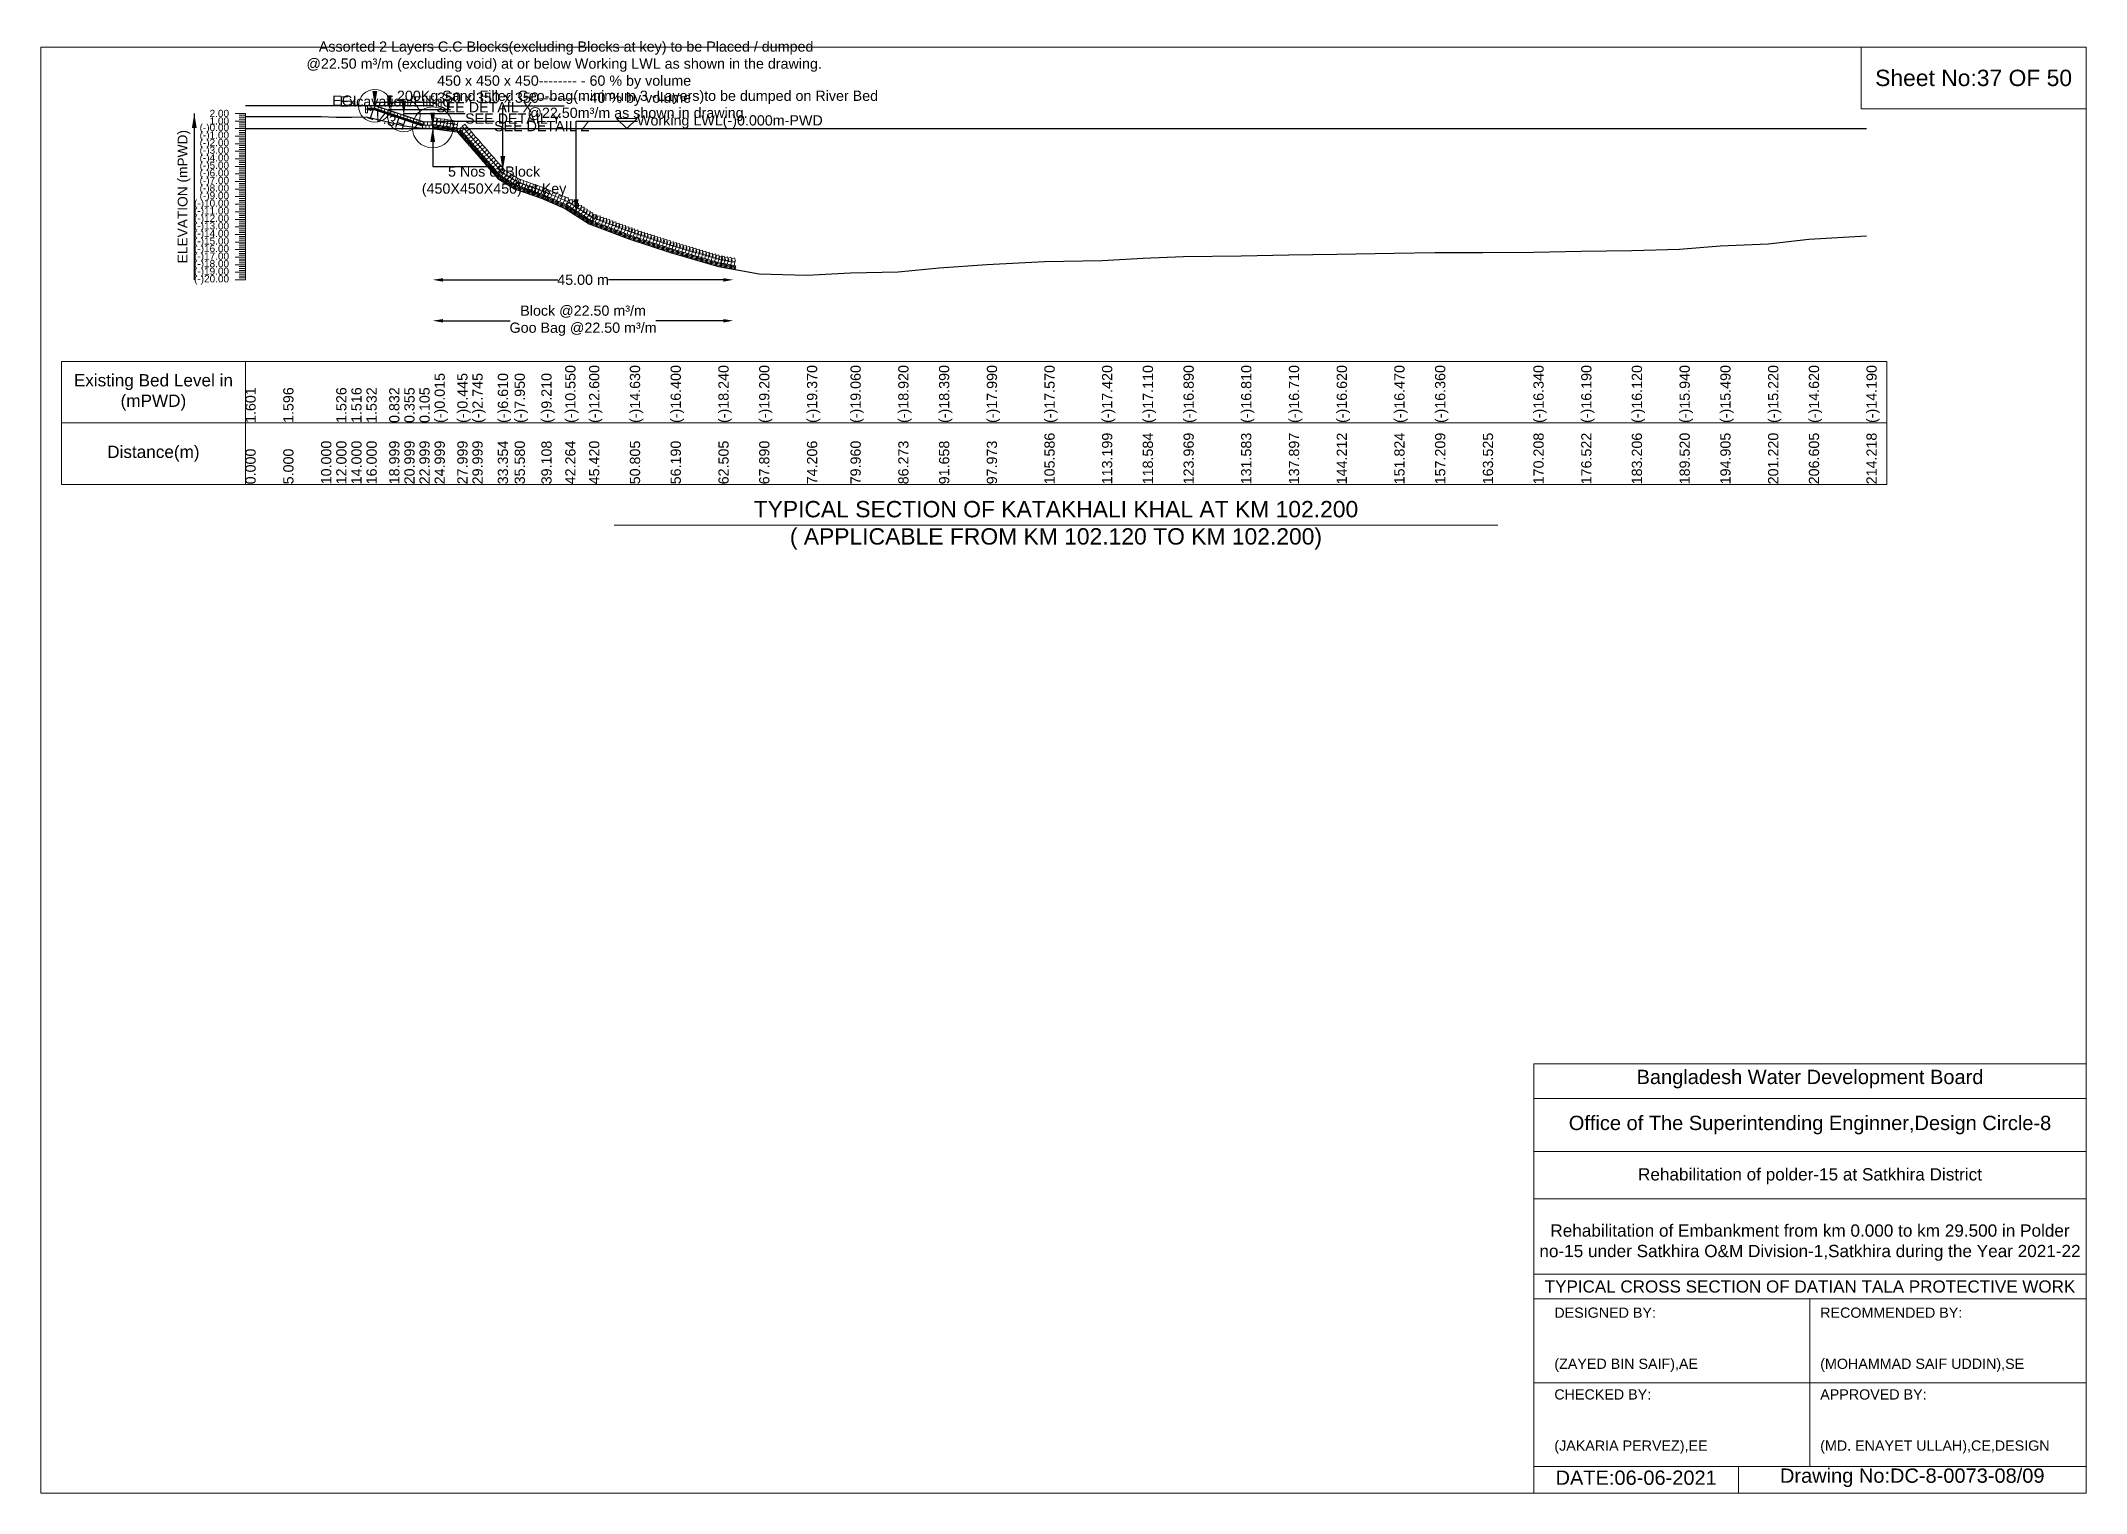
# Model space of a CAD drawing. Header units: inches. Extents: x 89000 to 845000, y -7071 to 31.
# Drawn here: x 640000 to 650000, y -7071 to 31 of the extents above; entities that cross this region are included whole.
import ezdxf

# ---------------------------------------------------------------- set-up
doc = ezdxf.new("R2010")
doc.units = ezdxf.units.IN
doc.header["$LTSCALE"] = 7
doc.header["$MEASUREMENT"] = 0
for name, color, linetype, lineweight in [('Cross section Data Border', 7, 'Continuous', 9), ('Cross Section Labels', 7, 'Continuous', 9), ('Existing_Bed_Level for Xsection', 7, 'Continuous', 25), ('Long Section Labels', 7, 'Continuous', 9)]:
    doc.layers.add(name, color=color, linetype=linetype, lineweight=lineweight)
doc.styles.get("Standard").update_dxf_attribs({"font": 'arial.ttf'})
doc.dimstyles.new('Appron Lebeling Style', dxfattribs={"dimtxt": 50, "dimasz": 50, "dimexe": 0.18, "dimexo": 0.0625, "dimgap": 0.09, "dimtad": 0, "dimtih": 1, "dimtoh": 1, "dimdec": 4, "dimzin": 0, "dimdsep": 46, "dimtxsty": 'Standard', "dimcen": 0.09, "dimse1": 1, "dimse2": 1, "dimadec": 0, "dimazin": 0, "dimtfac": 1, "dimtdec": 4, "dimtofl": 0, "dimtmove": 0, "dimatfit": 3, "dimfxl": 1, "dimtolj": 1, "dimtzin": 0, "dimarcsym": 0})
doc.dimstyles.get("Standard").update_dxf_attribs({"dimtxt": 0.18, "dimasz": 0.18, "dimexe": 0.18, "dimexo": 0.0625, "dimgap": 0.09, "dimtad": 0, "dimtih": 1, "dimtoh": 1, "dimdec": 4, "dimzin": 0, "dimdsep": 46, "dimtxsty": 'Standard', "dimcen": 0.09, "dimadec": 0, "dimazin": 0, "dimtfac": 1, "dimtdec": 4, "dimtofl": 0, "dimtmove": 0, "dimatfit": 3, "dimfxl": 1, "dimtolj": 1, "dimtzin": 0, "dimarcsym": 0})

msp = doc.modelspace()

# ---------------------------------------------------------------- texts
at = {"layer": 'Cross section Data Border', "char_height": 60, "width": 800, "attachment_point": 5}
for s, insert in [('Existing Bed Level in (mPWD)', (640550, -1687.31)), ('Distance(m)', (640550, -1987.31))]:
    msp.add_mtext(s, dxfattribs=dict(at, insert=insert))
at = {"layer": 'Cross Section Labels'}
for s, insert, char_height, attachment_point in [(' Assorted 2 Layers C.C Blocks(excluding Blocks at key) to be Placed / dumped^J@22.50 m³/m (excluding void) at or below Working LWL as shown in the drawing.^J450 x 450 x 450-------- - 60 % by volume^J350 x 350 x 350-------- - 40 % by volume', (642558.33575, -286.31), 50, 8), ('Sheet No:37 OF 50', (649450, -150), 80, 5), ('EGL', (641564.2737, -286.31), 50, 9), ('Excavation/Filling', (642003.43748, -304.81), 50, 9), ('200Kg Sand Filled Geo-bag(minimum 3 -Layers)to be dumped on River Bed^J@22.50m³/m as shown in drawing.', (642917.16199, -360.31), 50, 8), ('SEE DETAIL X', (641932.67498, -267.81), 50, 1), ('SEE DETAIL Y', (642074.19998, -323.31), 50, 1), ('SEE DETAIL Z', (642215.72498, -360.31), 50, 1), ('Working LWL(-)0.000m-PWD', (642914.72498, -397.31), 50, 7), ('5 Nos of Block ^J(450X450X450) at Key', (642215.72498, -582.31), 50, 2), ('TYPICAL SECTION OF KATAKHALI KHAL AT KM 102.200^J( APPLICABLE FROM KM 102.120 TO KM 102.200)', (644963.03685, -2337.31), 80, 5), ('Bangladesh Water Development Board', (648650, -5046), 70, 5), ('Office of The Superintending Enginner,Design Circle-8', (648650, -5271), 70, 5)]:
    msp.add_mtext(s, dxfattribs=dict(at, insert=insert, char_height=char_height, attachment_point=attachment_point))
at = {"layer": 'Cross Section Labels', "insert": (641697.58727, -327.44814), "char_height": 50, "attachment_point": 2, "rotation": 341.565051177}
msp.add_mtext('1V:3H', dxfattribs=at)
at = {"layer": 'Cross Section Labels'}
for s, insert, char_height, width, attachment_point in [('Rehabilitation of polder-15 at Satkhira District', (648650, -5521), 60, 2800, 5), ('Rehabilitation of Embankment from km 0.000 to km 29.500 in Polder no-15 under Satkhira O&M Division-1,Satkhira during the Year 2021-22', (648650, -5846), 60, 2700, 5), ('TYPICAL CROSS SECTION OF DATIAN TALA PROTECTIVE WORK', (648650, -6061), 59.5765532, 2800, 5), ('DESIGNED BY:^J^J^J(ZAYED BIN SAIF),AE', (647400, -6321), 50, 1400, 4), ('RECOMMENDED BY:^J^J^J(MOHAMMAD SAIF UDDIN),SE', (648700, -6321), 50, 1400, 4), ('CHECKED BY:^J^J^J(JAKARIA PERVEZ),EE', (647400, -6721), 50, 1400, 4), ('APPROVED BY:^J^J^J(MD. ENAYET ULLAH),CE,DESIGN', (648700, -6721), 50, 1400, 4), ('DATE:06-06-2021', (647800, -6996), 70, 1400, 5), ('Drawing No:DC-8-0073-08/09', (649150, -6996), 70, 2200, 5)]:
    msp.add_mtext(s, dxfattribs=dict(at, insert=insert, char_height=char_height, width=width, attachment_point=attachment_point))
at = {"layer": 'Long Section Labels', "char_height": 35, "attachment_point": 6}
for s, insert in [('(-)0.00', (640920, -397.31)), ('2.00', (640920, -323.31)), ('1.00', (640920, -360.31)), ('(-)1.00', (640920, -434.31)), ('(-)2.00', (640920, -471.31)), ('(-)3.00', (640920, -508.31)), ('(-)4.00', (640920, -545.31)), ('(-)5.00', (640920, -582.31)), ('(-)6.00', (640920, -619.31)), ('(-)7.00', (640920, -656.31)), ('(-)8.00', (640920, -693.31)), ('(-)10.00', (640920, -767.31)), ('(-)11.00', (640920, -804.31)), ('(-)9.00', (640920, -730.31)), ('(-)12.00', (640920, -841.31)), ('(-)13.00', (640920, -878.31)), ('(-)14.00', (640920, -915.31)), ('(-)15.00', (640920, -952.31)), ('(-)16.00', (640920, -989.31)), ('(-)17.00', (640920, -1026.31)), ('(-)18.00', (640920, -1063.31)), ('(-)19.00', (640920, -1100.31)), ('(-)20.00', (640920, -1137.31))]:
    msp.add_mtext(s, dxfattribs=dict(at, insert=insert))
at = {"layer": 'Long Section Labels', "rotation": 90}
for s, insert, char_height, attachment_point in [('ELEVATION (mPWD)', (640700, -730.31), 48, 5), ('(-)0.015', (641924.97473, -1837.31), 50, 1), ('(-)0.445', (642035.9717, -1837.31), 50, 1), ('(-)2.745', (642109.96967, -1837.31), 50, 1), ('(-)6.610', (642234.09491, -1837.31), 50, 1), ('(-)7.950', (642316.45034, -1837.31), 50, 1), ('(-)9.210', (642447.01045, -1837.31), 50, 1), ('(-)10.550', (642563.75679, -1837.31), 50, 1), ('(-)12.600', (642680.53901, -1837.31), 50, 1), ('(-)14.630', (642879.79007, -1837.31), 50, 1), ('(-)16.400', (643079.04113, -1837.31), 50, 1), ('(-)16.400', (643079.04113, -1837.31), 50, 1), ('(-)18.240', (643312.67987, -1837.31), 50, 1), ('(-)19.200', (643511.92824, -1837.31), 50, 1), ('(-)19.370', (643745.62773, -1837.31), 50, 1), ('(-)19.060', (643958.50479, -1837.31), 50, 1), ('(-)18.920', (644192.10381, -1837.31), 50, 1), ('(-)18.390', (644391.35461, -1837.31), 50, 1), ('(-)17.990', (644625.00679, -1837.31), 50, 1), ('(-)17.570', (644906.67465, -1837.31), 50, 1), ('(-)17.420', (645188.35808, -1837.31), 50, 1), ('(-)17.110', (645387.609, -1837.31), 50, 1), ('(-)16.890', (645586.85994, -1837.31), 50, 1), ('(-)16.810', (645868.55632, -1837.31), 50, 1), ('(-)16.710', (646102.17648, -1837.31), 50, 1), ('(-)16.620', (646335.83067, -1837.31), 50, 1), ('(-)16.470', (646617.49922, -1837.31), 50, 1), ('(-)16.360', (646816.74916, -1837.31), 50, 1), ('(-)16.340', (647297.68011, -1837.31), 50, 1), ('(-)16.190', (647531.32536, -1837.31), 50, 1), ('(-)16.120', (647778.62086, -1837.31), 50, 1), ('(-)15.940', (648012.2502, -1837.31), 50, 1), ('(-)15.490', (648211.50055, -1837.31), 50, 1), ('(-)15.220', (648445.15307, -1837.31), 50, 1), ('(-)14.620', (648644.40224, -1837.31), 50, 1), ('(-)14.190', (648926.0737, -1837.31), 50, 1), ('1.601', (641000, -1837.31), 50, 1), ('1.596', (641184.99495, -1837.31), 50, 1), ('1.596', (641184.99495, -1837.31), 50, 1), ('1.526', (641443.98787, -1837.31), 50, 1), ('1.516', (641517.98585, -1837.31), 50, 1), ('1.532', (641591.98383, -1837.31), 50, 1), ('0.832', (641702.98079, -1837.31), 50, 1), ('0.355', (641776.97877, -1837.31), 50, 1), ('0.105', (641850.97675, -1837.31), 50, 1), ('105.586', (644906.67465, -2137.31), 50, 1), ('113.199', (645188.35808, -2137.31), 50, 1), ('118.584', (645387.609, -2137.31), 50, 1), ('123.969', (645586.85994, -2137.31), 50, 1), ('131.583', (645868.55632, -2137.31), 50, 1), ('137.897', (646102.17648, -2137.31), 50, 1), ('144.212', (646335.83067, -2137.31), 50, 1), ('151.824', (646617.49922, -2137.31), 50, 1), ('157.209', (646816.74916, -2137.31), 50, 1), ('163.525', (647050.41246, -2137.31), 50, 1), ('170.208', (647297.68011, -2137.31), 50, 1), ('176.522', (647531.32536, -2137.31), 50, 1), ('183.206', (647778.62086, -2137.31), 50, 1), ('189.520', (648012.2502, -2137.31), 50, 1), ('194.905', (648211.50055, -2137.31), 50, 1), ('201.220', (648445.15307, -2137.31), 50, 1), ('206.605', (648644.40224, -2137.31), 50, 1), ('214.218', (648926.0737, -2137.31), 50, 1), ('0.000', (641000, -2137.31), 50, 1), ('5.000', (641184.99495, -2137.31), 50, 1), ('10.000', (641369.98989, -2137.31), 50, 1), ('12.000', (641443.98787, -2137.31), 50, 1), ('14.000', (641517.98585, -2137.31), 50, 1), ('16.000', (641591.98383, -2137.31), 50, 1), ('18.999', (641702.98079, -2137.31), 50, 1), ('20.999', (641776.97877, -2137.31), 50, 1), ('22.999', (641850.97675, -2137.31), 50, 1), ('24.999', (641924.97473, -2137.31), 50, 1), ('27.999', (642035.9717, -2137.31), 50, 1), ('29.999', (642109.96967, -2137.31), 50, 1), ('33.354', (642234.09491, -2137.31), 50, 1), ('35.580', (642316.45034, -2137.31), 50, 1), ('39.108', (642447.01045, -2137.31), 50, 1), ('42.264', (642563.75679, -2137.31), 50, 1), ('45.420', (642680.53901, -2137.31), 50, 1), ('50.805', (642879.79007, -2137.31), 50, 1), ('56.190', (643079.04113, -2137.31), 50, 1), ('62.505', (643312.67987, -2137.31), 50, 1), ('67.890', (643511.92824, -2137.31), 50, 1), ('74.206', (643745.62773, -2137.31), 50, 1), ('79.960', (643958.50479, -2137.31), 50, 1), ('86.273', (644192.10381, -2137.31), 50, 1), ('91.658', (644391.35461, -2137.31), 50, 1), ('97.973', (644625.00679, -2137.31), 50, 1)]:
    msp.add_mtext(s, dxfattribs=dict(at, insert=insert, char_height=char_height, attachment_point=attachment_point))

# ---------------------------------------------------------------- blocks, each defined once
blk = doc.blocks.new('*D333')
at = {"layer": 'Cross Section Labels', "color": 0, "lineweight": -2, "transparency": 16777216}
for p, q in [((641966, -1137), (642527, -1137)), ((643336, -1137), (642775, -1137))]:
    blk.add_line(p, q, dxfattribs=at)
at = {"layer": 'Cross Section Labels', "color": 0, "transparency": 16777216}
for points in [[(641966, -1129), (641966, -1146), (641916, -1137)], [(643336, -1129), (643336, -1146), (643386, -1137)]]:
    blk.add_solid(points, dxfattribs=at)
at = {"layer": 'Defpoints', "color": 0, "transparency": 16777216}
for p in [(641916, -397), (643386, -1085), (643386, -1137)]:
    blk.add_point(p, dxfattribs=at)
at = {"layer": 'Cross Section Labels', "color": 0, "transparency": 16777216, "insert": (642651, -1137), "char_height": 50, "attachment_point": 5}
blk.add_mtext('\\A1;45.00 m', dxfattribs=at)
blk = doc.blocks.new('*D334')
at = {"layer": 'Cross Section Labels', "color": 0, "lineweight": -2, "transparency": 16777216}
for p, q in [((641966, -1337), (642295, -1337)), ((643336, -1337), (643007, -1337))]:
    blk.add_line(p, q, dxfattribs=at)
at = {"layer": 'Cross Section Labels', "color": 0, "transparency": 16777216}
for points in [[(641966, -1329), (641966, -1346), (641916, -1337)], [(643336, -1329), (643336, -1346), (643386, -1337)]]:
    blk.add_solid(points, dxfattribs=at)
at = {"layer": 'Defpoints', "color": 0, "transparency": 16777216}
for p in [(641916, -397), (643386, -1085), (643386, -1337)]:
    blk.add_point(p, dxfattribs=at)
at = {"layer": 'Cross Section Labels', "color": 0, "transparency": 16777216, "insert": (642651, -1337), "char_height": 50, "attachment_point": 5}
blk.add_mtext('\\A1;Block @22.50 m³/m ^JGoo Bag @22.50 m³/m ', dxfattribs=at)

# ---------------------------------------------------------------- dimensions: what is measured, and where the dimension line sits
at = {"layer": 'Cross Section Labels'}
for base, text, picture, middle in [((643386.10705, -1137.31), '45.00 m', '*D333', (642650.91602, -1137.31)), ((643386.10705, -1337.31), 'Block @22.50 m³/m ^JGoo Bag @22.50 m³/m ', '*D334', (642650.91602, -1337.31))]:
    dim = msp.add_linear_dim(base=base, p1=(641915.72498, -397.31), p2=(643386.10705, -1085.27986), text=text, dimstyle='Appron Lebeling Style', dxfattribs=at)
    dim.commit()
    dim.dimension.update_dxf_attribs({"geometry": picture, "text_midpoint": middle})

# ---------------------------------------------------------------- linework, layer by layer
at = {"layer": 'Cross section Data Border'}
msp.add_lwpolyline([(640100, -1537.31), (649026.0737, -1537.31), (649026.0737, -2137.31), (640100, -2137.31)], close=True, dxfattribs=at)
for points in [[(641000, -1537.31), (641000, -2137.31)], [(640100, -1837.31), (649026.0737, -1837.31)]]:
    msp.add_lwpolyline(points, dxfattribs=at)
at = {"layer": 'Cross Section Labels'}
for points in [[(640000, 0), (650000, 0), (650000, -7071), (640000, -7071)], [(648900, 0), (650000, 0), (650000, -300), (648900, -300)], [(642864.72498, -397.31), (642914.72498, -347.31), (642814.72498, -347.31)]]:
    msp.add_lwpolyline(points, close=True, dxfattribs=at)
for points in [[(642803.03685, -2337.31), (644963.03685, -2337.31), (647123.03685, -2337.31)], [(647300, -7071), (647300, -4971), (650000, -4971)], [(647300, -5141), (650000, -5141)], [(647300, -5401), (650000, -5401)], [(647300, -5631), (650000, -5631)], [(647300, -6001), (650000, -6001)], [(647300, -6121), (650000, -6121)], [(648650, -6121), (648650, -6941)], [(647300, -6531), (650000, -6531)], [(647300, -6941), (650000, -6941)], [(648300, -6941), (648300, -7071)]]:
    msp.add_lwpolyline(points, dxfattribs=at)
for centre, radius in [((641632.67498, -286.31), 80), ((641774.19998, -333.485), 80), ((641915.72498, -391.76), 100)]:
    msp.add_circle(centre, radius, dxfattribs=at)
at = {"layer": 'Existing_Bed_Level for Xsection'}
for points in [[(641915.72498, -286.31), (641000, -286.31)], [(641874.09998, -366.785), (641634.38383, -286.87962), (641632.67498, -286.31), (641630.8737, -286.31), (641597.5737, -286.31)], [(641597.5737, -297.41), (641630.8737, -297.41), (641874.09998, -378.48543)], [(641000, -338.073), (641184.99495, -338.258), (641369.98989, -338.258), (641443.98787, -340.848), (641517.98585, -341.218), (641591.98383, -340.626), (641702.98079, -366.526), (641776.97877, -384.175), (641850.97675, -393.425), (641924.97473, -397.865), (642035.9717, -413.775), (642109.96967, -498.875), (642234.09491, -641.88), (642316.45034, -691.46), (642447.01045, -738.08), (642563.75679, -787.66), (642680.53901, -863.51), (642879.79007, -938.62), (643079.04113, -1004.11), (643312.67987, -1072.19), (643511.92824, -1107.71), (643745.62773, -1114), (643958.50479, -1102.53), (644192.10381, -1097.35), (644391.35461, -1077.74), (644625.00679, -1062.94), (644906.67465, -1047.4), (645188.35808, -1041.85), (645387.609, -1030.38), (645586.85994, -1022.24), (645868.55632, -1019.28), (646102.17648, -1015.58), (646335.83067, -1012.25), (646617.49922, -1006.7), (646816.74916, -1002.63), (647050.41246, -1004.11), (647297.68011, -1001.89), (647531.32536, -996.34), (647778.62086, -993.75), (648012.2502, -987.09), (648211.50055, -970.44), (648445.15307, -960.45), (648644.40224, -938.25), (648926.0737, -922.34)], [(641000, -397.31), (648926.0737, -397.31)], [(641597.5737, -301.11), (641630.27327, -301.11), (641868.92327, -380.66)], [(641597.5737, -304.81), (641629.67284, -304.81), (641865.77498, -383.51071)]]:
    msp.add_lwpolyline(points, dxfattribs=at)
at = {"layer": 'Long Section Labels'}
for points in [[(641597.5737, -286.31), (641586.4737, -286.31), (641586.4737, -302.96), (641597.5737, -302.96)], [(641614.2237, -286.31), (641597.5737, -286.31), (641597.5737, -297.41), (641614.2237, -297.41)], [(641630.8737, -286.31), (641614.2237, -286.31), (641614.2237, -297.41), (641630.8737, -297.41)], [(641650.1794, -292.14481), (641634.38383, -286.87962), (641630.8737, -297.41), (641646.66928, -302.67519)], [(641665.97498, -297.41), (641650.1794, -292.14481), (641646.66928, -302.67519), (641662.46485, -307.94038)], [(641681.77056, -302.67519), (641665.97498, -297.41), (641662.46485, -307.94038), (641678.26043, -313.20558)], [(641597.5737, -302.96), (641586.4737, -302.96), (641586.4737, -319.61), (641597.5737, -319.61)], [(641697.56614, -307.94038), (641681.77056, -302.67519), (641678.26043, -313.20558), (641694.05601, -318.47077)], [(641713.36171, -313.20558), (641697.56614, -307.94038), (641694.05601, -318.47077), (641709.85158, -323.73596)], [(641729.15729, -318.47077), (641713.36171, -313.20558), (641709.85158, -323.73596), (641725.64716, -329.00115)], [(641744.95287, -323.73596), (641729.15729, -318.47077), (641725.64716, -329.00115), (641741.44274, -334.26635)], [(641760.74844, -329.00115), (641744.95287, -323.73596), (641741.44274, -334.26635), (641757.23831, -339.53154)], [(641776.54402, -334.26635), (641760.74844, -329.00115), (641757.23831, -339.53154), (641773.03389, -344.79673)], [(641792.3396, -339.53154), (641776.54402, -334.26635), (641773.03389, -344.79673), (641788.82947, -350.06192)], [(641808.13517, -344.79673), (641792.3396, -339.53154), (641788.82947, -350.06192), (641804.62505, -355.32712)], [(641823.93075, -350.06192), (641808.13517, -344.79673), (641804.62505, -355.32712), (641820.42062, -360.59231)], [(641839.72633, -355.32712), (641823.93075, -350.06192), (641820.42062, -360.59231), (641836.2162, -365.8575)], [(641855.5219, -360.59231), (641839.72633, -355.32712), (641836.2162, -365.8575), (641852.01178, -371.12269)], [(641871.31748, -365.8575), (641855.5219, -360.59231), (641852.01178, -371.12269), (641867.80735, -376.38788)], [(641882.42498, -380.66), (641865.77498, -380.66), (641865.77498, -397.31), (641882.42498, -397.31)], [(641890.74998, -364.01), (641874.09998, -364.01), (641874.09998, -380.66), (641890.74998, -380.66)], [(641899.07498, -380.66), (641882.42498, -380.66), (641882.42498, -397.31), (641899.07498, -397.31)], [(641907.39998, -364.01), (641890.74998, -364.01), (641890.74998, -380.66), (641907.39998, -380.66)], [(641915.72498, -380.66), (641899.07498, -380.66), (641899.07498, -397.31), (641915.72498, -397.31)], [(641936.19518, -365.39913), (641920.40055, -360.13111), (641915.13252, -375.92574), (641930.92716, -381.19377)], [(641935.46976, -346.23089), (641918.84965, -345.23366), (641917.85241, -361.85377), (641934.47252, -362.851)], [(641955.31201, -368.79575), (641940.0048, -362.24502), (641933.45407, -377.55222), (641948.76127, -384.10295)], [(641956.16744, -349.63287), (641939.68589, -347.27045), (641937.32347, -363.752), (641953.80502, -366.11442)], [(641971.79355, -371.15817), (641956.48635, -364.60744), (641949.93562, -379.91464), (641965.24282, -386.46537)], [(641972.64899, -351.99529), (641956.16744, -349.63287), (641953.80502, -366.11442), (641970.28657, -368.47684)], [(641988.2751, -373.52059), (641972.9679, -366.96986), (641966.41717, -382.27706), (641981.72437, -388.82779)], [(641989.13054, -354.35771), (641972.64899, -351.99529), (641970.28657, -368.47684), (641986.76812, -370.83926)], [(642004.75665, -375.88301), (641989.44945, -369.33228), (641982.89872, -384.63948), (641998.20592, -391.19021)], [(642005.61209, -356.72013), (641989.13054, -354.35771), (641986.76812, -370.83926), (642003.24967, -373.20168)], [(642021.2382, -378.24543), (642005.931, -371.6947), (641999.38027, -387.0019), (642014.68747, -393.55263)], [(642022.09364, -359.08255), (642005.61209, -356.72013), (642003.24967, -373.20168), (642019.73122, -375.5641)], [(642037.71975, -380.60785), (642022.41255, -374.05712), (642015.86182, -389.36432), (642031.16902, -395.91505)], [(642038.57519, -361.44497), (642022.09364, -359.08255), (642019.73122, -375.5641), (642036.21277, -377.92652)], [(642069.90675, -402.38808), (642062.6087, -387.42275), (642047.64338, -394.7208), (642054.94142, -409.68613)], [(642080.83196, -414.95241), (642073.53391, -399.98708), (642058.56858, -407.28513), (642065.86663, -422.25046)], [(642083.08416, -388.4488), (642072.15896, -375.88447), (642059.59463, -386.80967), (642070.51983, -399.374)], [(642094.00937, -401.01313), (642083.08416, -388.4488), (642070.51983, -399.374), (642081.44504, -411.93833)], [(642091.75716, -427.51674), (642084.45911, -412.55141), (642069.49379, -419.84946), (642076.79184, -434.81479)], [(642102.68237, -440.08107), (642095.38432, -425.11574), (642080.41899, -432.41379), (642087.71704, -447.37912)], [(642104.93457, -413.57746), (642094.00937, -401.01313), (642081.44504, -411.93833), (642092.37024, -424.50266)], [(642113.60757, -452.6454), (642106.30952, -437.68007), (642091.3442, -444.97812), (642098.64225, -459.94345)], [(642115.85978, -426.14179), (642104.93457, -413.57746), (642092.37024, -424.50266), (642103.29545, -437.06699)], [(642124.53278, -465.20973), (642117.23473, -450.2444), (642102.2694, -457.54245), (642109.56745, -472.50778)], [(642126.78498, -438.70612), (642115.85978, -426.14179), (642103.29545, -437.06699), (642114.22065, -449.63132)], [(642135.45798, -477.77406), (642128.15994, -462.80873), (642113.19461, -470.10678), (642120.49266, -485.07211)], [(642137.71019, -451.27045), (642126.78498, -438.70612), (642114.22065, -449.63132), (642125.14586, -462.19565)], [(642146.39078, -490.37083), (642139.10607, -475.39901), (642124.13424, -482.68372), (642131.41896, -497.65555)], [(642148.63539, -463.83478), (642137.71019, -451.27045), (642125.14586, -462.19565), (642136.07106, -474.75998)], [(642157.30479, -502.94489), (642150.02008, -487.97307), (642135.04825, -495.25778), (642142.33297, -510.2296)], [(642159.5806, -476.44329), (642148.66659, -463.86924), (642136.09254, -474.78324), (642147.00655, -487.3573)], [(642170.49461, -489.01735), (642159.5806, -476.44329), (642147.00655, -487.3573), (642157.92055, -499.93136)], [(642181.40862, -501.59141), (642170.49461, -489.01735), (642157.92055, -499.93136), (642168.83456, -512.50542)], [(642168.2188, -515.51895), (642160.93408, -500.54712), (642145.96226, -507.83184), (642153.24698, -522.80366)], [(642179.13281, -528.093), (642171.84809, -513.12118), (642156.87627, -520.4059), (642164.16098, -535.37772)], [(642190.04681, -540.66706), (642182.7621, -525.69524), (642167.79028, -532.97995), (642175.07499, -547.95177)], [(642192.32263, -514.16547), (642181.40862, -501.59141), (642168.83456, -512.50542), (642179.74857, -525.07947)], [(642200.96082, -553.24112), (642193.67611, -538.2693), (642178.70429, -545.55401), (642185.989, -560.52583)], [(642203.23664, -526.73952), (642192.32263, -514.16547), (642179.74857, -525.07947), (642190.66258, -537.65353)], [(642211.87483, -565.81518), (642204.59012, -550.84335), (642189.6183, -558.12807), (642196.90301, -573.09989)], [(642214.15065, -539.31358), (642203.23664, -526.73952), (642190.66258, -537.65353), (642201.57659, -550.22759)], [(642222.78884, -578.38923), (642215.50413, -563.41741), (642200.5323, -570.70212), (642207.81702, -585.67395)], [(642225.06465, -551.88764), (642214.15065, -539.31358), (642201.57659, -550.22759), (642212.4906, -562.80165)], [(642233.70285, -590.96329), (642226.41813, -575.99147), (642211.44631, -583.27618), (642218.73103, -598.248)], [(642235.97866, -564.46169), (642225.06465, -551.88764), (642212.4906, -562.80165), (642223.40461, -575.3757)], [(642244.61686, -603.53735), (642237.33214, -588.56553), (642222.36032, -595.85024), (642229.64504, -610.82206)], [(642246.89267, -577.03575), (642235.97866, -564.46169), (642223.40461, -575.3757), (642234.31861, -587.94976)], [(642257.80668, -589.60981), (642246.89267, -577.03575), (642234.31861, -587.94976), (642245.23262, -600.52382)], [(642268.72069, -602.18387), (642257.80668, -589.60981), (642245.23262, -600.52382), (642256.14663, -613.09788)], [(642269.02898, -602.01661), (642254.76448, -593.42903), (642246.1769, -607.69353), (642260.4414, -616.28111)], [(642255.53087, -616.1114), (642248.24615, -601.13958), (642233.27433, -608.4243), (642240.55904, -623.39612)], [(642260.78668, -619.33747), (642249.23326, -607.34826), (642237.24405, -618.90168), (642248.79747, -630.89088)], [(642275.05118, -627.92505), (642263.49776, -615.93584), (642251.50855, -627.48926), (642263.06197, -639.47846)], [(642283.29348, -610.60419), (642269.02898, -602.01661), (642260.4414, -616.28111), (642274.7059, -624.86869)], [(642289.31568, -636.51263), (642277.76226, -624.52342), (642265.77305, -636.07684), (642277.32647, -648.06604)], [(642297.55798, -619.19177), (642283.29348, -610.60419), (642274.7059, -624.86869), (642288.9704, -633.45627)], [(642303.58018, -645.10021), (642292.02676, -633.111), (642280.03755, -644.66442), (642291.59097, -656.65362)], [(642311.82248, -627.77935), (642297.55798, -619.19177), (642288.9704, -633.45627), (642303.2349, -642.04385)], [(642317.84468, -653.68779), (642306.29126, -641.69858), (642294.30205, -653.252), (642305.85547, -665.2412)], [(642326.08699, -636.36693), (642311.82248, -627.77935), (642303.2349, -642.04385), (642317.4994, -650.63143)], [(642332.10918, -662.27537), (642320.55576, -650.28616), (642308.56655, -661.83958), (642320.11997, -673.82879)], [(642340.35149, -644.95451), (642326.08699, -636.36693), (642317.4994, -650.63143), (642331.7639, -659.21901)], [(642341.71285, -665.3554), (642328.01786, -655.88598), (642318.54845, -669.58097), (642332.24343, -679.05039)], [(642346.36944, -646.74723), (642330.68911, -641.14815), (642325.09002, -656.82848), (642340.77035, -662.42756)], [(642357.39318, -670.95448), (642343.69819, -661.48507), (642334.22878, -675.18006), (642347.92376, -684.64947)], [(642362.04977, -652.34632), (642346.36944, -646.74723), (642340.77035, -662.42756), (642356.45068, -668.02665)], [(642373.07351, -676.55357), (642359.37852, -667.08415), (642349.90911, -680.77914), (642363.60409, -690.24855)], [(642377.7301, -657.9454), (642362.04977, -652.34632), (642356.45068, -668.02665), (642372.13101, -673.62573)], [(642388.75384, -682.15265), (642375.05885, -672.68324), (642365.58944, -686.37822), (642379.28442, -695.84764)], [(642393.41043, -663.54448), (642377.7301, -657.9454), (642372.13101, -673.62573), (642387.81134, -679.22481)], [(642404.43417, -687.75174), (642390.73918, -678.28232), (642381.26977, -691.97731), (642394.96475, -701.44672)], [(642409.09076, -669.14357), (642393.41043, -663.54448), (642387.81134, -679.22481), (642403.49168, -684.8239)], [(642420.1145, -693.35082), (642406.41951, -683.8814), (642396.9501, -697.57639), (642410.64508, -707.04581)], [(642424.77109, -674.74265), (642409.09076, -669.14357), (642403.49168, -684.8239), (642419.17201, -690.42298)], [(642435.79483, -698.9499), (642422.09984, -689.48049), (642412.63043, -703.17548), (642426.32541, -712.64489)], [(642440.45142, -680.34174), (642424.77109, -674.74265), (642419.17201, -690.42298), (642434.85234, -696.02207)], [(642451.47516, -704.54899), (642437.78017, -695.07957), (642428.31076, -708.77456), (642442.00574, -718.24397)], [(642456.13175, -685.94082), (642440.45142, -680.34174), (642434.85234, -696.02207), (642450.53267, -701.62115)], [(642471.81208, -691.5399), (642456.13175, -685.94082), (642450.53267, -701.62115), (642466.213, -707.22023)], [(642489.82205, -699.58166), (642474.49679, -693.0733), (642467.98843, -708.39857), (642483.3137, -714.90693)], [(642505.14732, -706.09002), (642489.82205, -699.58166), (642483.3137, -714.90693), (642498.63896, -721.41528)], [(642467.15549, -710.14807), (642453.4605, -700.67866), (642443.99109, -714.37364), (642457.68608, -723.84306)], [(642484.083, -717.88496), (642470.96647, -707.62927), (642460.71078, -720.7458), (642473.8273, -731.00149)], [(642498.63896, -721.41528), (642483.3137, -714.90693), (642476.80534, -730.23219), (642492.13061, -736.74055)], [(642513.96423, -727.92364), (642498.63896, -721.41528), (642492.13061, -736.74055), (642507.45588, -743.2489)], [(642520.47259, -712.59837), (642505.14732, -706.09002), (642498.63896, -721.41528), (642513.96423, -727.92364)], [(642529.2895, -734.43199), (642513.96423, -727.92364), (642507.45588, -743.2489), (642522.78114, -749.75726)], [(642535.79785, -719.10673), (642520.47259, -712.59837), (642513.96423, -727.92364), (642529.2895, -734.43199)], [(642544.61477, -740.94035), (642529.2895, -734.43199), (642522.78114, -749.75726), (642538.10641, -756.26562)], [(642551.12312, -725.61508), (642535.79785, -719.10673), (642529.2895, -734.43199), (642544.61477, -740.94035)], [(642559.94003, -747.4487), (642544.61477, -740.94035), (642538.10641, -756.26562), (642553.43168, -762.77397)], [(642566.44839, -732.12344), (642551.12312, -725.61508), (642544.61477, -740.94035), (642559.94003, -747.4487)], [(642575.2653, -753.95706), (642559.94003, -747.4487), (642553.43168, -762.77397), (642568.75694, -769.28233)], [(642578.1124, -733.76835), (642561.58495, -735.78469), (642563.60128, -752.31215), (642580.12874, -750.29581)], [(642594.90275, -765.53476), (642580.93947, -756.46562), (642571.87033, -770.4289), (642585.83361, -779.49804)], [(642601.21019, -746.14646), (642584.58359, -745.26404), (642583.70117, -761.89064), (642600.32777, -762.77306)], [(642608.86603, -774.60391), (642594.90275, -765.53476), (642585.83361, -779.49804), (642599.79688, -788.56718)], [(642615.17347, -755.21561), (642598.54687, -754.33318), (642597.66445, -770.95978), (642614.29105, -771.84221)], [(642622.82931, -783.67305), (642608.86603, -774.60391), (642599.79688, -788.56718), (642613.76016, -797.63633)], [(642629.13675, -764.28475), (642612.51015, -763.40233), (642611.62773, -780.02893), (642628.25433, -780.91135)], [(642636.79258, -792.74219), (642622.82931, -783.67305), (642613.76016, -797.63633), (642627.72344, -806.70547)], [(642643.10003, -773.35389), (642626.47343, -772.47147), (642625.591, -789.09807), (642642.2176, -789.98049)], [(642650.75586, -801.81133), (642636.79258, -792.74219), (642627.72344, -806.70547), (642641.68672, -815.77461)], [(642657.06331, -782.42304), (642640.43671, -781.54061), (642639.55428, -798.16721), (642656.18088, -799.04964)], [(642671.02659, -791.49218), (642654.39999, -790.60975), (642653.51756, -807.23635), (642670.14416, -808.11878)], [(642684.98986, -800.56132), (642668.36326, -799.6789), (642667.48084, -816.3055), (642684.10744, -817.18792)], [(642664.71914, -810.88048), (642650.75586, -801.81133), (642641.68672, -815.77461), (642655.65, -824.84376)], [(642678.68242, -819.94962), (642664.71914, -810.88048), (642655.65, -824.84376), (642669.61328, -833.9129)], [(642692.6457, -829.01876), (642678.68242, -819.94962), (642669.61328, -833.9129), (642683.57655, -842.98204)], [(642698.95314, -809.63047), (642682.32654, -808.74804), (642681.44412, -825.37464), (642698.07072, -826.25707)], [(642706.60898, -838.08791), (642692.6457, -829.01876), (642683.57655, -842.98204), (642697.53983, -852.05119)], [(642716.14859, -838.97355), (642700.56878, -833.10056), (642694.69579, -848.68037), (642710.2756, -854.55336)], [(642712.91642, -818.69961), (642696.28982, -817.81718), (642695.4074, -834.44378), (642712.034, -835.32621)], [(642718.16353, -818.68488), (642701.73291, -821.37879), (642704.42682, -837.80941), (642720.85744, -835.1155)], [(642731.7284, -844.84654), (642716.14859, -838.97355), (642710.2756, -854.55336), (642725.85541, -860.42635)], [(642733.74335, -824.55787), (642717.31272, -827.25178), (642720.00663, -843.6824), (642736.43725, -840.98849)], [(642747.30821, -850.71953), (642731.7284, -844.84654), (642725.85541, -860.42635), (642741.43522, -866.29934)], [(642749.32316, -830.43086), (642732.89253, -833.12477), (642735.58644, -849.55539), (642752.01706, -846.86148)], [(642762.88802, -856.59252), (642747.30821, -850.71953), (642741.43522, -866.29934), (642757.01503, -872.17233)], [(642764.90297, -836.30385), (642748.47234, -838.99776), (642751.16625, -855.42838), (642767.59687, -852.73447)], [(642778.46783, -862.46551), (642762.88802, -856.59252), (642757.01503, -872.17233), (642772.59484, -878.04532)], [(642780.48278, -842.17684), (642764.05215, -844.87075), (642766.74606, -861.30137), (642783.17668, -858.60746)], [(642794.04764, -868.3385), (642778.46783, -862.46551), (642772.59484, -878.04532), (642788.17465, -883.91831)], [(642796.06259, -848.04983), (642779.63196, -850.74374), (642782.32587, -867.17436), (642798.75649, -864.48045)], [(642809.62745, -874.21149), (642794.04764, -868.3385), (642788.17465, -883.91831), (642803.75446, -889.7913)], [(642811.6424, -853.92282), (642795.21177, -856.61673), (642797.90568, -873.04735), (642814.3363, -870.35344)], [(642825.20726, -880.08448), (642809.62745, -874.21149), (642803.75446, -889.7913), (642819.33427, -895.66429)], [(642827.22221, -859.79581), (642810.79158, -862.48972), (642813.48549, -878.92034), (642829.91611, -876.22644)], [(642840.78707, -885.95747), (642825.20726, -880.08448), (642819.33427, -895.66429), (642834.91408, -901.53728)], [(642842.80202, -865.6688), (642826.37139, -868.36271), (642829.0653, -884.79333), (642845.49592, -882.09943)], [(642856.36688, -891.83046), (642840.78707, -885.95747), (642834.91408, -901.53728), (642850.49389, -907.41027)], [(642858.38183, -871.54179), (642841.9512, -874.2357), (642844.64511, -890.66632), (642861.07573, -887.97242)], [(642871.94669, -897.70345), (642856.36688, -891.83046), (642850.49389, -907.41027), (642866.0737, -913.28326)], [(642873.96164, -877.41478), (642857.53101, -880.10869), (642860.22492, -896.53931), (642876.65554, -893.84541)], [(642887.5265, -903.57644), (642871.94669, -897.70345), (642866.0737, -913.28326), (642881.65351, -919.15625)], [(642889.54145, -883.28777), (642873.11082, -885.98168), (642875.80473, -902.41231), (642892.23535, -899.7184)], [(642902.97519, -888.11916), (642886.67533, -891.51576), (642890.07193, -907.81563), (642906.3718, -904.41902)], [(642918.79271, -893.31807), (642902.49284, -896.71468), (642905.88945, -913.01454), (642922.18931, -909.61793)], [(642934.61022, -898.51698), (642918.31036, -901.91359), (642921.70696, -918.21345), (642938.00683, -914.81685)], [(642901.83286, -908.47561), (642886.01535, -903.27669), (642880.81643, -919.09421), (642896.63395, -924.29312)], [(642917.65038, -913.67452), (642901.83286, -908.47561), (642896.63395, -924.29312), (642912.45146, -929.49204)], [(642933.46789, -918.87343), (642917.65038, -913.67452), (642912.45146, -929.49204), (642928.26898, -934.69095)], [(642949.28541, -924.07235), (642933.46789, -918.87343), (642928.26898, -934.69095), (642944.0865, -939.88986)], [(642950.42774, -903.7159), (642934.12787, -907.1125), (642937.52448, -923.41237), (642953.82434, -920.01576)], [(642965.10292, -929.27126), (642949.28541, -924.07235), (642944.0865, -939.88986), (642959.90401, -945.08878)], [(642966.24525, -908.91481), (642949.94539, -912.31142), (642953.34199, -928.61128), (642969.64186, -925.21467)], [(642980.92044, -934.47017), (642965.10292, -929.27126), (642959.90401, -945.08878), (642975.72153, -950.28769)], [(642982.06277, -914.11372), (642965.7629, -917.51033), (642969.15951, -933.8102), (642985.45937, -930.41359)], [(642996.73796, -939.66909), (642980.92044, -934.47017), (642975.72153, -950.28769), (642991.53904, -955.4866)], [(642997.88028, -919.31264), (642981.58042, -922.70925), (642984.97703, -939.00911), (643001.27689, -935.6125)], [(643012.55547, -944.868), (642996.73796, -939.66909), (642991.53904, -955.4866), (643007.35656, -960.68552)], [(643013.6978, -924.51155), (642997.39793, -927.90816), (643000.79454, -944.20802), (643017.09441, -940.81142)], [(643028.37299, -950.06692), (643012.55547, -944.868), (643007.35656, -960.68552), (643023.17407, -965.88443)], [(643029.51531, -929.71047), (643013.21545, -933.10707), (643016.61206, -949.40694), (643032.91192, -946.01033)], [(643044.1905, -955.26583), (643028.37299, -950.06692), (643023.17407, -965.88443), (643038.99159, -971.08335)], [(643045.33283, -934.90938), (643029.03297, -938.30599), (643032.42957, -954.60585), (643048.72944, -951.20924)], [(643060.00802, -960.46474), (643044.1905, -955.26583), (643038.99159, -971.08335), (643054.8091, -976.28226)], [(643061.15034, -940.10829), (643044.85048, -943.5049), (643048.24709, -959.80476), (643064.54695, -956.40816)], [(643075.82553, -965.66366), (643060.00802, -960.46474), (643054.8091, -976.28226), (643070.62662, -981.48117)], [(643076.96786, -945.30721), (643060.668, -948.70381), (643064.0646, -965.00368), (643080.36447, -961.60707)], [(643091.64305, -970.86257), (643075.82553, -965.66366), (643070.62662, -981.48117), (643086.44413, -986.68009)], [(643092.78538, -950.50612), (643076.48551, -953.90273), (643079.88212, -970.20259), (643096.18198, -966.80598)], [(643106.49014, -975.11112), (643090.50495, -970.45319), (643085.84703, -986.43838), (643101.83222, -991.09631)], [(643106.93945, -954.72759), (643090.76454, -958.67662), (643094.71357, -974.85153), (643110.88848, -970.9025)], [(643122.47533, -979.76904), (643106.49014, -975.11112), (643101.83222, -991.09631), (643117.81741, -995.75423)], [(643122.92464, -959.38552), (643106.74973, -963.33455), (643110.69876, -979.50946), (643126.87367, -975.56043)], [(643138.46052, -984.42697), (643122.47533, -979.76904), (643117.81741, -995.75423), (643133.80259, -1000.41216)], [(643138.90983, -964.04344), (643122.73492, -967.99247), (643126.68395, -984.16738), (643142.85886, -980.21835)], [(643154.44571, -989.08489), (643138.46052, -984.42697), (643133.80259, -1000.41216), (643149.78778, -1005.07008)], [(643154.89502, -968.70137), (643138.72011, -972.6504), (643142.66913, -988.8253), (643158.84404, -984.87628)], [(643170.43089, -993.74282), (643154.44571, -989.08489), (643149.78778, -1005.07008), (643165.77297, -1009.728)], [(643170.8802, -973.35929), (643154.70529, -977.30832), (643158.65432, -993.48323), (643174.82923, -989.5342)], [(643186.41608, -998.40074), (643170.43089, -993.74282), (643165.77297, -1009.728), (643181.75816, -1014.38593)], [(643186.86539, -978.01722), (643170.69048, -981.96624), (643174.63951, -998.14115), (643190.81442, -994.19213)], [(643202.40127, -1003.05867), (643186.41608, -998.40074), (643181.75816, -1014.38593), (643197.74335, -1019.04385)], [(643202.85058, -982.67514), (643186.67567, -986.62417), (643190.6247, -1002.79908), (643206.79961, -998.85005)], [(643218.83577, -987.33307), (643202.66086, -991.28209), (643206.60989, -1007.457), (643222.7848, -1003.50797)], [(643234.82096, -991.99099), (643218.64605, -995.94002), (643222.59508, -1012.11493), (643238.76998, -1008.1659)], [(643250.80614, -996.64891), (643234.63123, -1000.59794), (643238.58026, -1016.77285), (643254.75517, -1012.82382)], [(643218.38646, -1007.71659), (643202.40127, -1003.05867), (643197.74335, -1019.04385), (643213.72853, -1023.70178)], [(643234.37165, -1012.37452), (643218.38646, -1007.71659), (643213.72853, -1023.70178), (643229.71372, -1028.3597)], [(643250.35684, -1017.03244), (643234.37165, -1012.37452), (643229.71372, -1028.3597), (643245.69891, -1033.01763)], [(643266.34202, -1021.69036), (643250.35684, -1017.03244), (643245.69891, -1033.01763), (643261.6841, -1037.67555)], [(643266.79133, -1001.30684), (643250.61642, -1005.25587), (643254.56545, -1021.43078), (643270.74036, -1017.48175)], [(643282.32721, -1026.34829), (643266.34202, -1021.69036), (643261.6841, -1037.67555), (643277.66929, -1042.33348)], [(643282.77652, -1005.96476), (643266.60161, -1009.91379), (643270.55064, -1026.0887), (643286.72555, -1022.13967)], [(643298.3124, -1031.00621), (643282.32721, -1026.34829), (643277.66929, -1042.33348), (643293.65447, -1046.9914)], [(643298.76171, -1010.62269), (643282.5868, -1014.57172), (643286.53583, -1030.74663), (643302.71074, -1026.7976)], [(643314.29759, -1035.66414), (643298.3124, -1031.00621), (643293.65447, -1046.9914), (643309.63966, -1051.64933)], [(643314.7469, -1015.28061), (643298.57199, -1019.22964), (643302.52102, -1035.40455), (643318.69592, -1031.45552)], [(643330.28278, -1040.32206), (643314.29759, -1035.66414), (643309.63966, -1051.64933), (643325.62485, -1056.30725)], [(643330.73208, -1019.93854), (643314.55718, -1023.88757), (643318.5062, -1040.06248), (643334.68111, -1036.11345)], [(643343.1662, -1041.5448), (643326.77463, -1038.62267), (643323.8525, -1055.01424), (643340.24408, -1057.93637)], [(643341.43357, -1021.23007), (643325.7736, -1026.88585), (643331.42938, -1042.54582), (643347.08935, -1036.89004)], [(643359.55777, -1044.46692), (643343.1662, -1041.5448), (643340.24408, -1057.93637), (643356.63565, -1060.85849)], [(643357.82515, -1024.1522), (643342.16518, -1029.80797), (643347.82095, -1045.46795), (643363.48092, -1039.81217)], [(643375.94935, -1047.38905), (643359.55777, -1044.46692), (643356.63565, -1060.85849), (643373.02722, -1063.78062)], [(643374.21672, -1027.07432), (643358.55675, -1032.7301), (643364.21253, -1048.39007), (643379.8725, -1042.73429)], [(643392.34092, -1050.31117), (643375.94935, -1047.38905), (643373.02722, -1063.78062), (643389.4188, -1066.70275)], [(643390.60829, -1029.99645), (643374.94832, -1035.65222), (643380.6041, -1051.3122), (643396.26407, -1045.65642)]]:
    msp.add_lwpolyline(points, close=True, dxfattribs=at)
for points in [[(641000, -323.31), (640950, -323.31)], [(641000, -360.31), (640950, -360.31)], [(641000, -397.31), (640950, -397.31)], [(641000, -332.56), (640970, -332.56)], [(641000, -341.81), (640970, -341.81)], [(641000, -351.06), (640970, -351.06)], [(641000, -369.56), (640970, -369.56)], [(641000, -378.81), (640970, -378.81)], [(641000, -388.06), (640970, -388.06)], [(641000, -1137.31), (641000, -1100.31), (641000, -1063.31), (641000, -1026.31), (641000, -989.31), (641000, -952.31), (641000, -915.31), (641000, -878.31), (641000, -841.31), (641000, -804.31), (641000, -767.31), (641000, -730.31), (641000, -693.31), (641000, -656.31), (641000, -619.31), (641000, -582.31), (641000, -545.31), (641000, -508.31), (641000, -471.31), (641000, -434.31), (641000, -397.31), (641000, -360.31), (641000, -323.31)], [(641000, -434.31), (640950, -434.31)], [(641000, -471.31), (640950, -471.31)], [(641000, -406.56), (640970, -406.56)], [(641000, -415.81), (640970, -415.81)], [(641000, -425.06), (640970, -425.06)], [(641000, -443.56), (640970, -443.56)], [(641000, -452.81), (640970, -452.81)], [(641000, -462.06), (640970, -462.06)], [(641000, -480.56), (640970, -480.56)], [(641000, -489.81), (640970, -489.81)], [(641000, -499.06), (640970, -499.06)], [(641000, -508.31), (640950, -508.31)], [(641000, -545.31), (640950, -545.31)], [(641000, -582.31), (640950, -582.31)], [(641000, -517.56), (640970, -517.56)], [(641000, -526.81), (640970, -526.81)], [(641000, -536.06), (640970, -536.06)], [(641000, -554.56), (640970, -554.56)], [(641000, -563.81), (640970, -563.81)], [(641000, -573.06), (640970, -573.06)], [(641000, -591.56), (640970, -591.56)], [(641000, -619.31), (640950, -619.31)], [(641000, -656.31), (640950, -656.31)], [(641000, -693.31), (640950, -693.31)], [(641000, -600.81), (640970, -600.81)], [(641000, -610.06), (640970, -610.06)], [(641000, -628.56), (640970, -628.56)], [(641000, -637.81), (640970, -637.81)], [(641000, -647.06), (640970, -647.06)], [(641000, -665.56), (640970, -665.56)], [(641000, -674.81), (640970, -674.81)], [(641000, -684.06), (640970, -684.06)], [(641000, -730.31), (640950, -730.31)], [(641000, -767.31), (640950, -767.31)], [(641000, -702.56), (640970, -702.56)], [(641000, -711.81), (640970, -711.81)], [(641000, -721.06), (640970, -721.06)], [(641000, -739.56), (640970, -739.56)], [(641000, -748.81), (640970, -748.81)], [(641000, -758.06), (640970, -758.06)], [(641000, -776.56), (640970, -776.56)], [(641000, -785.81), (640970, -785.81)], [(641000, -795.06), (640970, -795.06)], [(641000, -804.31), (640950, -804.31)], [(641000, -841.31), (640950, -841.31)], [(641000, -878.31), (640950, -878.31)], [(641000, -813.56), (640970, -813.56)], [(641000, -822.81), (640970, -822.81)], [(641000, -832.06), (640970, -832.06)], [(641000, -850.56), (640970, -850.56)], [(641000, -859.81), (640970, -859.81)], [(641000, -869.06), (640970, -869.06)], [(641000, -887.56), (640970, -887.56)], [(641000, -896.81), (640970, -896.81)], [(641000, -915.31), (640950, -915.31)], [(641000, -952.31), (640950, -952.31)], [(641000, -989.31), (640950, -989.31)], [(641000, -906.06), (640970, -906.06)], [(641000, -924.56), (640970, -924.56)], [(641000, -933.81), (640970, -933.81)], [(641000, -943.06), (640970, -943.06)], [(641000, -961.56), (640970, -961.56)], [(641000, -970.81), (640970, -970.81)], [(641000, -980.06), (640970, -980.06)], [(641000, -998.56), (640970, -998.56)], [(641000, -1026.31), (640950, -1026.31)], [(641000, -1063.31), (640950, -1063.31)], [(641000, -1007.81), (640970, -1007.81)], [(641000, -1017.06), (640970, -1017.06)], [(641000, -1035.56), (640970, -1035.56)], [(641000, -1044.81), (640970, -1044.81)], [(641000, -1054.06), (640970, -1054.06)], [(641000, -1072.56), (640970, -1072.56)], [(641000, -1081.81), (640970, -1081.81)], [(641000, -1091.06), (640970, -1091.06)], [(641000, -1100.31), (640950, -1100.31)], [(641000, -1137.31), (640950, -1137.31)], [(641000, -1109.56), (640970, -1109.56)], [(641000, -1118.81), (640970, -1118.81)], [(641000, -1128.06), (640970, -1128.06)]]:
    msp.add_lwpolyline(points, dxfattribs=at)
for centre, major_axis in [((641928.43735, -395.18418), (12.18902, -1.74714)), ((641929.32982, -388.95782), (12.18902, -1.74714)), ((641930.22229, -382.73145), (12.18902, -1.74714)), ((641952.81539, -398.67846), (12.18902, -1.74714)), ((641953.70786, -392.4521), (12.18902, -1.74714)), ((641954.60033, -386.22573), (12.18902, -1.74714)), ((641977.19344, -402.17274), (12.18902, -1.74714)), ((641978.08591, -395.94638), (12.18902, -1.74714)), ((641978.97838, -389.72002), (12.18902, -1.74714)), ((642002.46395, -399.44066), (12.18902, -1.74714)), ((642003.35642, -393.2143), (12.18902, -1.74714)), ((642026.84199, -402.93494), (12.18902, -1.74714)), ((642027.73446, -396.70858), (12.18902, -1.74714)), ((642001.57148, -405.66702), (12.18902, -1.74714)), ((642025.94952, -409.16131), (12.18902, -1.74714)), ((642047.56531, -422.31504), (8.0798, -9.29202)), ((642052.31183, -418.18774), (8.0798, -9.29202)), ((642057.05836, -414.06044), (8.0798, -9.29202)), ((642063.7249, -440.89908), (8.0798, -9.29202)), ((642068.47142, -436.77178), (8.0798, -9.29202)), ((642073.21795, -432.64448), (8.0798, -9.29202)), ((642079.88449, -459.48312), (8.0798, -9.29202)), ((642084.63102, -455.35582), (8.0798, -9.29202)), ((642089.37754, -451.22852), (8.0798, -9.29202)), ((642096.04409, -478.06716), (8.0798, -9.29202)), ((642100.79061, -473.93986), (8.0798, -9.29202)), ((642105.53713, -469.81256), (8.0798, -9.29202)), ((642112.20368, -496.6512), (8.0798, -9.29202)), ((642116.9502, -492.5239), (8.0798, -9.29202)), ((642121.69673, -488.3966), (8.0798, -9.29202)), ((642137.84909, -507.00548), (8.07152, -9.29921)), ((642128.34869, -515.25162), (8.07152, -9.29921)), ((642133.09889, -511.12855), (8.07152, -9.29921)), ((642144.49172, -533.85005), (8.07152, -9.29921)), ((642149.24192, -529.72698), (8.07152, -9.29921)), ((642153.99212, -525.60391), (8.07152, -9.29921)), ((642160.63475, -552.44847), (8.07152, -9.29921)), ((642165.38495, -548.3254), (8.07152, -9.29921)), ((642170.13515, -544.20233), (8.07152, -9.29921)), ((642176.77778, -571.0469), (8.07152, -9.29921)), ((642181.52798, -566.92383), (8.07152, -9.29921)), ((642186.27818, -562.80076), (8.07152, -9.29921)), ((642192.92082, -589.64533), (8.07152, -9.29921)), ((642197.67101, -585.52226), (8.07152, -9.29921)), ((642202.42121, -581.39919), (8.07152, -9.29921)), ((642209.06385, -608.24376), (8.07152, -9.29921)), ((642213.81405, -604.12069), (8.07152, -9.29921)), ((642218.56425, -599.99762), (8.07152, -9.29921)), ((642225.20688, -626.84219), (8.07152, -9.29921)), ((642229.95708, -622.71912), (8.07152, -9.29921)), ((642234.70728, -618.59605), (8.07152, -9.29921)), ((642242.09499, -643.0253), (10.54939, -6.35099)), ((642245.33919, -637.63649), (10.54939, -6.35099)), ((642248.58338, -632.24768), (10.54939, -6.35099)), ((642263.19377, -655.72728), (10.54939, -6.35099)), ((642266.43797, -650.33847), (10.54939, -6.35099)), ((642269.68216, -644.94966), (10.54939, -6.35099)), ((642284.29255, -668.42927), (10.54939, -6.35099)), ((642287.53675, -663.04046), (10.54939, -6.35099)), ((642290.78094, -657.65165), (10.54939, -6.35099)), ((642305.39133, -681.13125), (10.54939, -6.35099)), ((642308.63553, -675.74244), (10.54939, -6.35099)), ((642311.87973, -670.35363), (10.54939, -6.35099)), ((642326.76112, -691.80225), (11.59648, -4.14083)), ((642328.87633, -685.87857), (11.59648, -4.14083)), ((642330.99154, -679.95489), (11.59648, -4.14083)), ((642349.95407, -700.08392), (11.59648, -4.14083)), ((642352.06928, -694.16024), (11.59648, -4.14083)), ((642354.18449, -688.23656), (11.59648, -4.14083)), ((642375.26223, -702.44191), (11.59648, -4.14083)), ((642377.37744, -696.51823), (11.59648, -4.14083)), ((642400.57039, -704.79989), (11.59648, -4.14083)), ((642373.14702, -708.36559), (11.59648, -4.14083)), ((642396.33997, -716.64726), (11.59648, -4.14083)), ((642398.45518, -710.72358), (11.59648, -4.14083)), ((642419.53292, -724.92892), (11.59648, -4.14083)), ((642421.64813, -719.00524), (11.59648, -4.14083)), ((642423.76334, -713.08156), (11.59648, -4.14083)), ((642442.72587, -733.21059), (11.59648, -4.14083)), ((642444.84108, -727.28691), (11.59648, -4.14083)), ((642446.95629, -721.36323), (11.59648, -4.14083)), ((642465.68636, -742.59446), (11.33389, -4.81329)), ((642468.14508, -736.80491), (11.33389, -4.81329)), ((642470.60379, -731.01537), (11.33389, -4.81329)), ((642488.35414, -752.22104), (11.33389, -4.81329)), ((642490.81285, -746.43149), (11.33389, -4.81329)), ((642493.27156, -740.64195), (11.33389, -4.81329)), ((642511.02191, -761.84762), (11.33389, -4.81329)), ((642513.48062, -756.05807), (11.33389, -4.81329)), ((642515.93933, -750.26853), (11.33389, -4.81329)), ((642533.68968, -771.4742), (11.33389, -4.81329)), ((642536.14839, -765.68466), (11.33389, -4.81329)), ((642538.60711, -759.89511), (11.33389, -4.81329)), ((642556.35745, -781.10078), (11.33389, -4.81329)), ((642558.81617, -775.31124), (11.33389, -4.81329)), ((642561.27488, -769.52169), (11.33389, -4.81329)), ((642578.26125, -793.3305), (10.32662, -6.70714)), ((642581.68737, -788.05548), (10.32662, -6.70714)), ((642585.11349, -782.78047), (10.32662, -6.70714)), ((642598.91449, -806.74477), (10.32662, -6.70714)), ((642602.34061, -801.46975), (10.32662, -6.70714)), ((642605.76673, -796.19474), (10.32662, -6.70714)), ((642619.56773, -820.15904), (10.32662, -6.70714)), ((642622.99385, -814.88402), (10.32662, -6.70714)), ((642626.41997, -809.60901), (10.32662, -6.70714)), ((642640.22097, -833.57331), (10.32662, -6.70714)), ((642643.64709, -828.29829), (10.32662, -6.70714)), ((642647.07321, -823.02328), (10.32662, -6.70714)), ((642660.87421, -846.98758), (10.32662, -6.70714)), ((642664.30033, -841.71256), (10.32662, -6.70714)), ((642667.72645, -836.43755), (10.32662, -6.70714)), ((642681.52745, -860.40185), (10.32662, -6.70714)), ((642684.95357, -855.12683), (10.32662, -6.70714)), ((642688.37969, -849.85182), (10.32662, -6.70714)), ((642703.88411, -868.94917), (11.52214, -4.3434)), ((642706.1028, -863.06347), (11.52214, -4.3434)), ((642708.32148, -857.17776), (11.52214, -4.3434)), ((642726.92838, -877.63598), (11.52214, -4.3434)), ((642729.14707, -871.75027), (11.52214, -4.3434)), ((642731.36575, -865.86457), (11.52214, -4.3434)), ((642749.97265, -886.32279), (11.52214, -4.3434)), ((642752.19134, -880.43708), (11.52214, -4.3434)), ((642754.41002, -874.55137), (11.52214, -4.3434)), ((642773.01692, -895.00959), (11.52214, -4.3434)), ((642775.23561, -889.12388), (11.52214, -4.3434)), ((642777.45429, -883.23818), (11.52214, -4.3434)), ((642796.06119, -903.6964), (11.52214, -4.3434)), ((642798.27988, -897.81069), (11.52214, -4.3434)), ((642800.49856, -891.92498), (11.52214, -4.3434)), ((642823.54283, -900.61179), (11.52214, -4.3434)), ((642819.10546, -912.3832), (11.52214, -4.3434)), ((642821.32415, -906.4975), (11.52214, -4.3434)), ((642842.14973, -921.07001), (11.52214, -4.3434)), ((642844.36842, -915.1843), (11.52214, -4.3434)), ((642846.5871, -909.29859), (11.52214, -4.3434)), ((642865.194, -929.75681), (11.52214, -4.3434)), ((642867.41269, -923.87111), (11.52214, -4.3434)), ((642869.63137, -917.9854), (11.52214, -4.3434)), ((642888.22292, -938.08119), (11.69793, -3.84489)), ((642890.18695, -932.10569), (11.69793, -3.84489)), ((642892.15099, -926.13018), (11.69793, -3.84489)), ((642911.61878, -945.77096), (11.69793, -3.84489)), ((642913.58282, -939.79546), (11.69793, -3.84489)), ((642915.54685, -933.81995), (11.69793, -3.84489)), ((642935.01465, -953.46074), (11.69793, -3.84489)), ((642936.97868, -947.48523), (11.69793, -3.84489)), ((642938.94271, -941.50972), (11.69793, -3.84489)), ((642958.41051, -961.15051), (11.69793, -3.84489)), ((642960.37454, -955.175), (11.69793, -3.84489)), ((642962.33858, -949.19949), (11.69793, -3.84489)), ((642981.80637, -968.84028), (11.69793, -3.84489)), ((642983.77041, -962.86477), (11.69793, -3.84489)), ((642985.73444, -956.88927), (11.69793, -3.84489)), ((643005.20223, -976.53005), (11.69793, -3.84489)), ((643007.16627, -970.55454), (11.69793, -3.84489)), ((643009.1303, -964.57904), (11.69793, -3.84489)), ((643028.5981, -984.21982), (11.69793, -3.84489)), ((643030.56213, -978.24431), (11.69793, -3.84489)), ((643032.52617, -972.26881), (11.69793, -3.84489)), ((643051.99396, -991.90959), (11.69793, -3.84489)), ((643053.95799, -985.93408), (11.69793, -3.84489)), ((643055.92203, -979.95858), (11.69793, -3.84489)), ((643075.38982, -999.59936), (11.69793, -3.84489)), ((643077.35386, -993.62386), (11.69793, -3.84489)), ((643079.31789, -987.64835), (11.69793, -3.84489)), ((643100.64205, -1000.5769), (11.82193, -3.44479)), ((643102.40171, -994.53805), (11.82193, -3.44479)), ((643126.04558, -1001.42764), (11.82193, -3.44479)), ((643098.88239, -1006.61575), (11.82193, -3.44479)), ((643122.52626, -1013.50533), (11.82193, -3.44479)), ((643124.28592, -1007.46649), (11.82193, -3.44479)), ((643146.17013, -1020.39492), (11.82193, -3.44479)), ((643147.92979, -1014.35607), (11.82193, -3.44479)), ((643149.68945, -1008.31723), (11.82193, -3.44479)), ((643169.814, -1027.28451), (11.82193, -3.44479)), ((643171.57366, -1021.24566), (11.82193, -3.44479)), ((643173.33332, -1015.20681), (11.82193, -3.44479)), ((643193.45787, -1034.1741), (11.82193, -3.44479)), ((643195.21753, -1028.13525), (11.82193, -3.44479)), ((643196.97719, -1022.0964), (11.82193, -3.44479)), ((643217.10174, -1041.06369), (11.82193, -3.44479)), ((643218.8614, -1035.02484), (11.82193, -3.44479)), ((643220.62106, -1028.98599), (11.82193, -3.44479)), ((643240.74561, -1047.95328), (11.82193, -3.44479)), ((643242.50527, -1041.91443), (11.82193, -3.44479)), ((643244.26493, -1035.87558), (11.82193, -3.44479)), ((643264.38948, -1054.84286), (11.82193, -3.44479)), ((643266.14914, -1048.80401), (11.82193, -3.44479)), ((643267.9088, -1042.76517), (11.82193, -3.44479)), ((643288.03335, -1061.73245), (11.82193, -3.44479)), ((643289.79301, -1055.6936), (11.82193, -3.44479)), ((643291.55267, -1049.65475), (11.82193, -3.44479)), ((643311.67721, -1068.62204), (11.82193, -3.44479)), ((643313.43687, -1062.58319), (11.82193, -3.44479)), ((643315.19654, -1056.54434), (11.82193, -3.44479)), ((643335.54644, -1073.07184), (12.12248, -2.16107)), ((643336.65036, -1066.87947), (12.12248, -2.16107)), ((643337.75427, -1060.6871), (12.12248, -2.16107)), ((643359.7914, -1077.39399), (12.12248, -2.16107)), ((643360.89531, -1071.20162), (12.12248, -2.16107)), ((643361.99923, -1065.00924), (12.12248, -2.16107)), ((643384.03636, -1081.71614), (12.12248, -2.16107)), ((643385.14027, -1075.52376), (12.12248, -2.16107)), ((643386.24419, -1069.33139), (12.12248, -2.16107))]:
    msp.add_ellipse(centre, major_axis=major_axis, ratio=0.255, dxfattribs=at)

msp.set_redraw_order([(e.dxf.handle, doc.entitydb.next_handle()) for e in msp.query("TEXT MTEXT ATTDEF DIMENSION ARC_DIMENSION")])  # texts and dimensions are drawn at this point

# ---------------------------------------------------------------- leaders
at = {"layer": 'Cross Section Labels', "annotation_type": 0, "has_hookline": 1, "hookline_direction": 0}
for points, text_width in [([(641632.67498, -286.31), (641632.67498, -267.81), (641932.58498, -267.81)], 466.13233), ([(641703.43748, -306.5675), (641703.43748, -304.81), (642003.34748, -304.81)], 533.32196), ([(641774.19998, -333.485), (641774.19998, -323.31), (642074.10998, -323.31)], 466.03001), ([(642258.33575, -603.63783), (642258.33575, -286.31), (642558.24575, -286.31)], 2510.77763), ([(641915.72498, -391.76), (641915.72498, -360.31), (642215.63498, -360.31)], 460.91405), ([(641915.72498, -391.76), (641915.72498, -582.31), (642215.63498, -582.31)], 701.90996), ([(642617.16199, -815.0052), (642617.16199, -360.31), (642917.07199, -360.31)], 2345.7367)]:
    msp.add_leader(points, dimstyle='Standard', override={"dimasz": 72}, dxfattribs=dict(at, text_width=text_width))
at = {"layer": 'Long Section Labels'}
msp.add_leader([(640750, -323.31), (640750, -1137.31)], dimstyle='Standard', override={"dimasz": 72}, dxfattribs=at)

doc.saveas('drawing.dxf')
